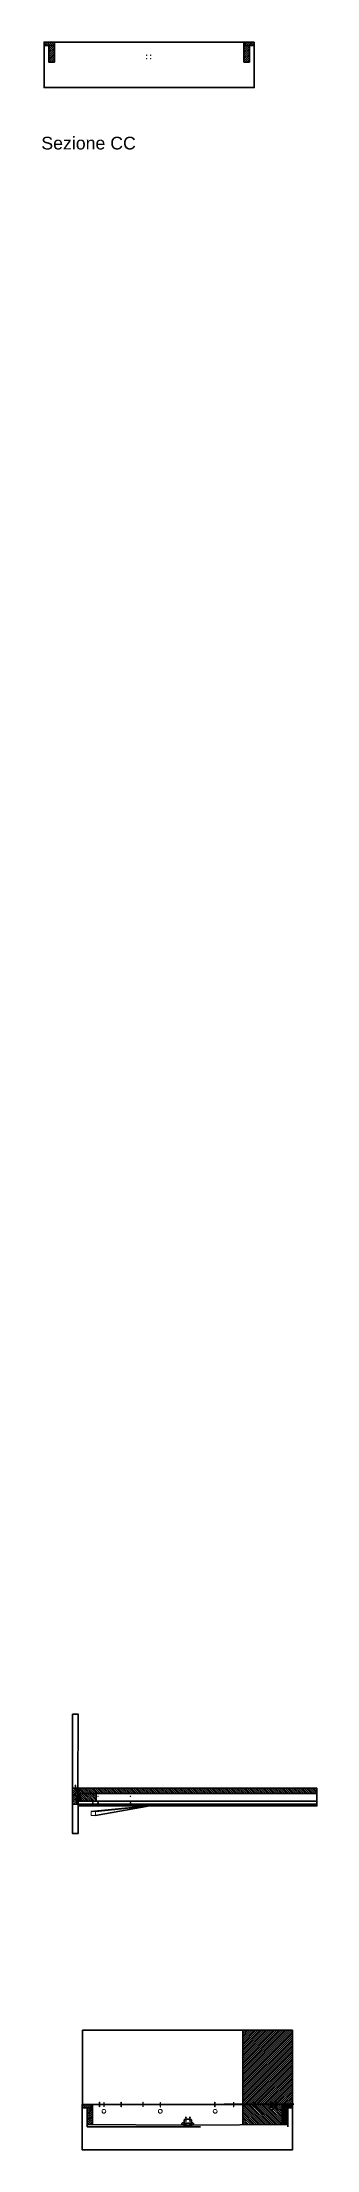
# Model space of a CAD drawing. Header units: millimetres. Extents: x -65822 to 124962, y -17646 to 50330.
# Drawn here: x 21982 to 24282, y 816 to 18449 of the extents above; entities that cross this region are included whole.
import ezdxf

# ---------------------------------------------------------------- set-up
doc = ezdxf.new("R2010")
doc.units = ezdxf.units.MM
doc.header["$MEASUREMENT"] = 0
doc.linetypes.add('HIDDEN', pattern=[0.375, 0.25, -0.125])
for name, color, linetype, lineweight in [('Arredi', 1, 'Continuous', 30), ('Dettagli', 210, 'Continuous', 20), ('quote', 2, 'Continuous', 9), ('Tratteggi', 2, 'HIDDEN', 15)]:
    doc.layers.add(name, color=color, linetype=linetype, lineweight=lineweight)
doc.layers.add('Testo', color=1, linetype='Continuous')
doc.layers.add('Viti', color=2, linetype='Continuous')
doc.styles.get("Standard").update_dxf_attribs({"font": 'Arial.ttf'})
pattern_1 = [(45, (13301.938, 15811.655), (-7.954951, 7.954951), [])]

msp = doc.modelspace()

# ---------------------------------------------------------------- texts
at = {"layer": 'Testo', "insert": (21974.927, 17657.289), "char_height": 106.2053, "attachment_point": 1}
msp.add_mtext_dynamic_manual_height_columns('Sezione CC', width=1421.22947, gutter_width=25, heights=[0], dxfattribs=at)

# ---------------------------------------------------------------- hatches: boundary and pattern name
at = {"layer": 'Dettagli'}
h = msp.add_hatch(dxfattribs=at)
h.set_pattern_fill('ANSI31', color=256, scale=90)
h.set_pattern_definition(pattern_1)
h.paths.add_polyline_path([(22084.246, 18420.196), (22037.492, 18420.196), (22037.492, 18281.947), (22084.246, 18281.947)])
h.paths.add_polyline_path([(22084.246, 18447.607), (21997.513, 18447.607), (21997.513, 18420.196), (22084.246, 18420.196)])
h = msp.add_hatch(dxfattribs=at)
h.set_pattern_fill('ANSI31', color=256, scale=90)
h.set_pattern_definition(pattern_1)
h.paths.add_polyline_path([(23717.761, 18420.196), (23671.007, 18420.196), (23671.007, 18281.947), (23717.761, 18281.947)])
h.paths.add_polyline_path([(23757.513, 18447.607), (23671.007, 18447.607), (23671.007, 18420.196), (23717.761, 18420.196), (23757.513, 18420.196)])
h = msp.add_hatch(dxfattribs=at)
h.set_pattern_fill('ANSI31', color=256, scale=90)
h.set_pattern_definition([(45, (13622.354, -1441.153), (-7.954951, 7.954951), [])])
h.paths.add_polyline_path([(22404.661, 1167.388), (22357.907, 1167.388), (22357.907, 1029.139), (22404.661, 1029.139)])
h.paths.add_polyline_path([(22404.661, 1167.388), (22404.661, 1194.799), (22317.928, 1194.799), (22317.928, 1167.388)])
at = {"layer": 'quote'}
h = msp.add_hatch(dxfattribs=at)
h.set_pattern_fill('ANSI31', color=256, scale=90)
h.paths.add_polyline_path([(22281.819, 3816.428), (22270.481, 3816.428), (22270.481, 3821.175), (22281.819, 3821.175), (22281.819, 3841.706), (22261.886, 3841.706), (22261.886, 3841.576), (22262.67, 3841.567), (22261.887, 3841.314), (22261.887, 3840.428), (22262.67, 3840.419), (22261.887, 3840.166), (22261.888, 3839.28), (22262.67, 3839.271), (22261.888, 3839.019), (22261.889, 3838.132), (22262.67, 3838.124), (22261.889, 3837.871), (22261.89, 3836.984), (22262.67, 3836.976), (22261.89, 3836.724), (22261.891, 3835.837), (22262.67, 3835.828), (22261.891, 3835.576), (22261.891, 3834.689), (22262.67, 3834.68), (22261.892, 3834.429), (22261.892, 3833.541), (22262.67, 3833.532), (22261.893, 3833.281), (22261.893, 3832.393), (22262.67, 3832.385), (22261.893, 3832.134), (22261.894, 3831.246), (22262.67, 3831.237), (22261.905, 3830.99), (22260.846, 3829.6), (22260.053, 3830.658), (22259.829, 3830.617), (22259.054, 3830.591), (22259.857, 3830.882), (22259.857, 3831.766), (22259.054, 3831.739), (22259.857, 3832.029), (22259.857, 3832.914), (22259.054, 3832.887), (22259.857, 3833.177), (22259.857, 3834.062), (22259.054, 3834.034), (22259.857, 3834.325), (22259.857, 3835.21), (22259.054, 3835.182), (22259.857, 3835.473), (22259.857, 3836.357), (22259.054, 3836.33), (22259.857, 3836.621), (22259.857, 3837.505), (22259.054, 3837.478), (22259.857, 3837.768), (22259.857, 3838.653), (22259.054, 3838.626), (22259.857, 3838.916), (22259.857, 3839.801), (22259.054, 3839.773), (22259.857, 3840.064), (22259.857, 3840.948), (22259.054, 3840.921), (22259.857, 3841.212), (22259.857, 3841.706), (22237.24, 3841.706), (22237.24, 3706.481), (22281.819, 3706.481), (22281.819, 3744.888), (22260.739, 3744.888), (22260.739, 3749.151), (22281.819, 3749.151), (22281.819, 3760.622), (22270.572, 3760.622), (22270.572, 3765.114), (22281.819, 3765.114), (22281.819, 3776.406), (22260.704, 3776.406), (22260.704, 3780.669), (22281.819, 3780.669)])
h = msp.add_hatch(dxfattribs=at)
h.set_pattern_fill('ANSI31', color=256, scale=90, angle=90)
h.paths.add_polyline_path([(24282.24, 3841.706), (22282.24, 3841.706), (22282.24, 3821.175), (22291.033, 3821.175), (22291.033, 3816.428), (22282.24, 3816.428), (22282.24, 3796.706), (24282.24, 3796.706)])
h = msp.add_hatch(dxfattribs=at)
h.set_pattern_fill('ANSI31', color=256, scale=90, angle=90)
h.paths.add_polyline_path([(22434.5, 3796.706), (22282.24, 3796.706), (22282.24, 3780.669), (22291.55, 3780.669, -7.415211439), (22291.613, 3776.406), (22282.24, 3776.406), (22282.24, 3765.114), (22290.957, 3765.114), (22290.957, 3760.622), (22282.24, 3760.622), (22282.24, 3749.151), (22291.559, 3749.151, -7.412004272), (22291.618, 3744.888), (22282.24, 3744.888), (22282.24, 3734.289), (22434.5, 3734.289)])
h = msp.add_hatch(dxfattribs=at)
h.set_pattern_fill('ANSI31', color=256, scale=90)
h.paths.add_polyline_path([(24077.928, 1816.02), (23662.764, 1816.02), (23662.764, 1197.052), (23749.18, 1197.052), (23749.18, 1214.094), (23753.017, 1214.094), (23753.017, 1197.052), (23897.702, 1197.052), (23897.702, 1214.985), (23905.115, 1214.985), (23905.115, 1197.052), (23931.921, 1197.052), (23931.921, 1217.514), (23942.045, 1217.514), (23942.045, 1197.052), (24077.928, 1197.052)])
h = msp.add_hatch(dxfattribs=at)
h.set_pattern_fill('ANSI31', color=256, scale=90, angle=90)
h.paths.add_polyline_path([(23991.422, 1167.388), (23991.419, 1196.02), (23942.045, 1196.02), (23942.045, 1175.654), (23931.921, 1175.654), (23931.921, 1196.02), (23905.115, 1196.02), (23905.115, 1182.368, -8.398582689), (23897.702, 1182.323), (23897.702, 1196.02), (23753.017, 1196.02), (23753.017, 1175.531), (23749.18, 1175.531), (23749.18, 1196.02), (23662.764, 1196.02), (23662.764, 1026.262), (24038.176, 1028.889), (24038.176, 1029.139), (23991.422, 1029.139)])
h = msp.add_hatch(dxfattribs=at)
h.set_pattern_fill('ANSI31', color=256, scale=30)
h.paths.add_polyline_path([(24077.928, 1196.02), (23991.419, 1196.013), (23991.422, 1167.388), (24038.176, 1167.388), (24077.928, 1167.388)])
h = msp.add_hatch(dxfattribs=at)
h.set_pattern_fill('ANSI31', color=256, scale=30, angle=90)
h.paths.add_polyline_path([(24038.176, 1167.388), (23991.422, 1167.388), (23991.422, 1029.139), (24038.176, 1029.139)])
at = {"layer": 'Viti'}
h = msp.add_hatch(color=256, dxfattribs=at)
h.dxf.hatch_style = 1
h.set_gradient(color1=(51, 51, 51), color2=(51, 51, 51), tint=1)
h.paths.add_polyline_path([(22299.304, 3776.967, 1), (22299.304, 3780.339, 1)])
h = msp.add_hatch(color=256, dxfattribs=at)
h.dxf.hatch_style = 1
h.set_gradient(color1=(51, 51, 51), color2=(51, 51, 51), tint=1)
h.paths.add_polyline_path([(22299.304, 3776.967, 1), (22299.304, 3780.339, 1)])
h = msp.add_hatch(color=256, dxfattribs=at)
h.dxf.hatch_style = 1
h.set_gradient(color1=(51, 51, 51), color2=(51, 51, 51), tint=1)
h.paths.add_polyline_path([(22299.304, 3745.416, 1), (22299.304, 3748.788, 1)])
h = msp.add_hatch(color=256, dxfattribs=at)
h.dxf.hatch_style = 1
h.set_gradient(color1=(51, 51, 51), color2=(51, 51, 51), tint=1)
h.paths.add_polyline_path([(22299.304, 3745.416, 1), (22299.304, 3748.788, 1)])

# ---------------------------------------------------------------- linework, layer by layer
at = {"layer": 'Arredi'}
for p, q in [((22281.819, 3841.706), (22281.819, 3821.175)), ((22281.819, 3816.428), (22281.819, 3780.669)), ((22281.819, 3776.406), (22281.819, 3765.114)), ((22281.819, 3760.622), (22281.819, 3749.151)), ((22281.819, 3744.888), (22281.819, 3706.481)), ((22393.141, 3646.624), (22879.257, 3693.692)), ((22428.885, 3646.624), (22884.327, 3693.692)), ((22884.327, 3693.692), (22428.885, 3614.468)), ((23662.764, 1197.052), (23662.764, 1816.02)), ((22317.928, 1194.799), (22404.196, 1194.799)), ((23897.702, 1197.052), (23504.765, 1197.052)), ((23662.764, 1196.02), (23662.764, 1026.262)), ((23931.921, 1197.052), (23905.115, 1197.052)), ((24088.268, 1197.052), (23942.045, 1197.052)), ((22357.907, 1029.139), (22357.907, 1009.888)), ((24038.176, 1029.139), (24038.176, 1009.478))]:
    msp.add_line(p, q, dxfattribs=at)
at = {"layer": 'Arredi', "color": 0}
for p, q in [((22357.907, 1029.139), (23171.688, 1023.245)), ((22357.907, 1009.888), (23308.462, 1008.677)), ((23151.45, 1035.623), (23151.45, 1024.998)), ((24038.176, 1028.889), (23231.689, 1023.244)), ((23250.012, 1036.347), (23250.012, 1024.998))]:
    msp.add_line(p, q, dxfattribs=at)
at = {"layer": 'Arredi'}
for points in [[(23757.513, 18448.828), (21997.513, 18448.828), (21997.513, 18068.828), (23757.513, 18068.828)], [(21997.513, 18447.607), (22084.246, 18447.607), (22084.246, 18420.196), (21997.513, 18420.196)], [(22084.246, 18420.196), (22084.246, 18281.947), (22037.492, 18281.947), (22037.492, 18420.196)], [(23757.739, 18447.607), (23671.007, 18447.607), (23671.007, 18420.196), (23757.739, 18420.196)], [(23671.007, 18420.196), (23671.007, 18281.947), (23717.761, 18281.947), (23717.761, 18420.196)], [(22237.24, 4461.706), (22237.24, 3841.706), (22281.819, 3841.706), (22282.24, 4461.706)], [(24282.24, 3693.692), (22282.24, 3693.692), (22282.24, 3734.289), (24282.24, 3734.289)], [(24282.24, 3693.692), (22282.24, 3693.692), (22282.24, 3707.275), (24282.24, 3707.275)], [(22317.928, 1194.799), (22404.661, 1194.799), (22404.661, 1167.388), (22317.928, 1167.388)], [(22404.661, 1167.388), (22404.661, 1029.139), (22357.907, 1029.139), (22357.907, 1167.388)], [(24077.928, 1196.02), (23991.419, 1196.013), (23991.422, 1167.388), (24078.155, 1167.388)], [(23991.422, 1167.388), (23991.422, 1029.139), (24038.176, 1029.139), (24038.176, 1167.388)]]:
    msp.add_lwpolyline(points, close=True, dxfattribs=at)
for points in [[(22281.819, 3841.706), (22237.24, 3841.706), (22237.24, 3461.706), (22282.24, 3461.706), (22282.24, 3744.888)], [(22281.819, 3780.669), (22260.704, 3780.669), (22260.704, 3776.406), (22281.819, 3776.406)], [(22281.819, 3749.151), (22260.739, 3749.151), (22260.739, 3744.888), (22281.819, 3744.888)], [(22281.819, 3816.428), (22270.481, 3816.428), (22270.481, 3821.175), (22281.819, 3821.175)], [(22281.819, 3760.622), (22270.572, 3760.622), (22270.572, 3765.114), (22281.819, 3765.114)], [(22282.24, 3816.428), (22282.24, 3796.706), (24282.24, 3796.706), (24282.24, 3841.706), (22282.24, 3841.706), (22282.24, 3821.175)], [(22282.24, 3821.175), (22282.24, 3841.706), (24282.24, 3841.706), (24282.24, 3693.692), (22282.24, 3693.692), (22282.24, 3744.888)], [(22282.24, 3821.175), (22282.24, 3841.706)], [(22282.24, 3821.175), (22291.033, 3821.175), (22291.033, 3816.428), (22282.24, 3816.428)], [(22282.24, 3780.669), (22282.24, 3816.428)], [(22282.24, 3780.669), (22282.24, 3816.428)], [(22291.55, 3780.669), (22282.24, 3780.669)], [(22282.24, 3765.114), (22282.24, 3776.406)], [(22282.24, 3765.114), (22282.24, 3776.406)], [(22282.24, 3776.406), (22291.613, 3776.406)], [(22282.24, 3765.114), (22290.957, 3765.114), (22290.957, 3760.622), (22282.24, 3760.622)], [(22282.24, 3749.151), (22282.24, 3760.622)], [(22282.24, 3749.151), (22282.24, 3760.622)], [(22291.559, 3749.151), (22282.24, 3749.151)], [(22282.24, 3744.888), (22291.618, 3744.888)], [(23942.045, 1196.02), (24077.928, 1196.02), (24077.928, 1816.02), (22320.069, 1816.02), (22320.069, 1196.02), (23897.702, 1196.02)], [(23942.045, 1196.02), (24077.928, 1196.02), (24077.928, 816.02), (22317.928, 816.02), (22317.928, 1196.02), (23897.702, 1196.02)], [(23897.702, 1197.052), (23897.702, 1214.985), (23905.115, 1214.985), (23905.115, 1197.052)], [(23897.702, 1182.242), (23897.702, 1196.02)], [(23905.115, 1196.02), (23931.921, 1196.02)], [(23905.115, 1196.02), (23931.921, 1196.02)], [(23905.115, 1196.02), (23905.115, 1182.242)], [(23931.921, 1197.052), (23931.921, 1217.514), (23942.045, 1217.514), (23942.045, 1197.052)], [(23942.045, 1196.02), (23942.045, 1175.654), (23931.921, 1175.654), (23931.921, 1196.02)]]:
    msp.add_lwpolyline(points, dxfattribs=at)
at = {"layer": 'Arredi', "color": 0}
for points in [[(23171.688, 1066.378), (23171.688, 1046.96)], [(23225.589, 1072.237), (23177.655, 1072.237)], [(23231.689, 1047.064), (23231.689, 1065.926)], [(23166.323, 1041.585), (23157.991, 1041.585)], [(23171.688, 1023.245), (23171.688, 1016.723)], [(23176.805, 1011.169), (23226.857, 1011.169)], [(23231.689, 1038.729), (23231.689, 1023.245), (23217.437, 1023.247), (23217.437, 1038.729)], [(23231.689, 1015.961), (23231.689, 1023.245)], [(23244.391, 1041.585), (23236.431, 1041.605)]]:
    msp.add_lwpolyline(points, dxfattribs=at)
for points in [[(23151.45, 1024.998), (23151.45, 1024.998), (23171.688, 1024.998), (23171.688, 1024.998)], [(23171.688, 1023.245), (23171.688, 1038.729), (23231.689, 1038.729), (23231.689, 1023.245)], [(23171.688, 1023.245), (23171.688, 1038.729), (23185.94, 1038.729), (23185.94, 1023.245)], [(23231.69, 1024.972), (23231.69, 1024.972), (23250.012, 1024.998), (23250.012, 1024.998)]]:
    msp.add_lwpolyline(points, close=True, dxfattribs=at)
for centre in [(23185.404, 1086.965), (23185.404, 1058.24), (23218.95, 1086.965), (23218.95, 1058.24)]:
    msp.add_circle(centre, 2.233, dxfattribs=at)
at = {"layer": 'Arredi'}
for centre, radius, start, end in [((22299.34, 3778.652), 8.046, 196.2091239, 167.729677), ((22299.343, 3747.127), 8.043, 196.1591024, 165.4241567), ((23901.5, 1167), 15.787, 103.9221959, 76.7617577)]:
    msp.add_arc(centre, radius, start, end, dxfattribs=at)
at = {"layer": 'Arredi', "color": 0}
for centre, start, end in [((23180.28, 1063.596), 106.8961853, 162.0588038), ((23222.964, 1063.596), 14.9507533, 73.1038147), ((23160.024, 1032.785), 103.0065195, 161.6840445), ((23163.206, 1050.061), 290.1878724, 339.9201481), ((23180.28, 1019.505), 197.9411962, 247.3720104), ((23223.382, 1019.505), 292.6279896, 336.8990374), ((23240.308, 1049.761), 197.3770881, 244.5742724), ((23240.308, 1049.761), 295.129289, 295.818847), ((23241.629, 1032.986), 21.8450662, 73.1879404)]:
    msp.add_arc(centre, 9.031, start, end, dxfattribs=at)
at = {"layer": 'Dettagli'}
for p, q in [((22259.054, 3854.706), (22262.66, 3854.706)), ((22259.054, 3854.43), (22262.66, 3854.43)), ((22259.857, 3830.882), (22259.857, 3851.382)), ((22259.857, 3851.382), (22261.879, 3851.382)), ((22259.879, 3830.89), (22259.882, 3830.886)), ((22260.053, 3830.658), (22260.846, 3829.6)), ((22261.869, 3779.364), (22260.811, 3778.57)), ((22260.811, 3778.57), (22262.165, 3777.539)), ((22261.903, 3747.846), (22260.845, 3747.052)), ((22260.845, 3747.052), (22262.2, 3746.021)), ((22260.846, 3829.6), (22261.878, 3830.954)), ((22261.879, 3851.382), (22261.879, 3844.029)), ((22261.894, 3830.99), (22261.879, 3851.382)), ((22262.093, 3779.559), (22262.982, 3779.559)), ((22262.101, 3779.537), (22262.097, 3779.535)), ((22262.127, 3748.041), (22263.016, 3748.041)), ((22262.135, 3748.019), (22262.131, 3748.017)), ((22262.235, 3746.004), (22263.383, 3746.005)), ((22262.457, 3777.522), (22263.348, 3777.523)), ((22263.241, 3779.559), (22264.129, 3779.559)), ((22263.275, 3748.041), (22264.164, 3748.041)), ((22263.604, 3777.523), (22264.496, 3777.524)), ((22263.639, 3746.005), (22264.53, 3746.006)), ((22264.388, 3779.559), (22265.277, 3779.559)), ((22264.423, 3748.041), (22265.311, 3748.041)), ((22264.752, 3777.524), (22265.644, 3777.525)), ((22264.786, 3746.006), (22265.678, 3746.007)), ((22265.536, 3779.559), (22266.425, 3779.559)), ((22265.571, 3748.041), (22266.459, 3748.041)), ((22265.899, 3777.525), (22266.791, 3777.526)), ((22265.934, 3746.007), (22266.826, 3746.008)), ((22266.684, 3779.559), (22267.573, 3779.559)), ((22266.718, 3748.041), (22267.607, 3748.041)), ((22267.047, 3777.526), (22267.939, 3777.526)), ((22267.081, 3746.008), (22267.973, 3746.008)), ((22267.832, 3779.559), (22268.72, 3779.559)), ((22267.866, 3748.041), (22268.755, 3748.041)), ((22268.195, 3777.527), (22269.086, 3777.527)), ((22268.229, 3746.009), (22269.121, 3746.009)), ((22268.979, 3779.559), (22269.868, 3779.559)), ((22269.014, 3748.041), (22269.903, 3748.041)), ((22269.342, 3777.527), (22270.234, 3777.528)), ((22269.377, 3746.009), (22270.268, 3746.01)), ((22270.127, 3779.559), (22271.016, 3779.559)), ((22270.162, 3748.041), (22271.05, 3748.041)), ((22270.49, 3777.528), (22271.382, 3777.529)), ((22270.524, 3746.01), (22271.416, 3746.011)), ((22271.275, 3779.559), (22272.164, 3779.559)), ((22271.309, 3748.041), (22272.198, 3748.041)), ((22271.638, 3777.529), (22272.529, 3777.53)), ((22271.672, 3746.011), (22272.564, 3746.012)), ((22271.779, 3760.846), (22271.956, 3764.788)), ((22289.569, 3760.846), (22271.779, 3760.846)), ((22271.823, 3816.825), (22272.001, 3820.767)), ((22289.613, 3816.825), (22271.823, 3816.825)), ((22271.956, 3764.788), (22289.569, 3764.788)), ((22272.001, 3820.767), (22289.613, 3820.767)), ((22272.423, 3779.559), (22273.312, 3779.559)), ((22272.457, 3748.041), (22273.346, 3748.041)), ((22289.007, 3763.998), (22272.519, 3763.998)), ((22289.007, 3763.206), (22272.519, 3763.206)), ((22289.007, 3762.415), (22272.519, 3762.415)), ((22289.007, 3761.623), (22272.519, 3761.623)), ((22289.051, 3819.976), (22272.563, 3819.976)), ((22289.051, 3819.185), (22272.563, 3819.185)), ((22289.051, 3818.393), (22272.563, 3818.393)), ((22289.051, 3817.601), (22272.563, 3817.601)), ((22272.785, 3777.53), (22273.677, 3777.531)), ((22272.82, 3746.012), (22273.711, 3746.013)), ((22273.571, 3779.559), (22274.459, 3779.559)), ((22273.605, 3748.041), (22274.494, 3748.041)), ((22273.933, 3777.531), (22274.825, 3777.531)), ((22273.967, 3746.013), (22274.859, 3746.014)), ((22274.718, 3779.559), (22275.607, 3779.559)), ((22274.753, 3748.041), (22275.641, 3748.041)), ((22275.115, 3746.014), (22276.007, 3746.014)), ((22275.971, 3777.537), (22275.24, 3777.537)), ((22276.006, 3746.019), (22275.274, 3746.019)), ((22275.866, 3779.559), (22276.755, 3779.559)), ((22275.901, 3748.041), (22276.789, 3748.041)), ((22277.119, 3777.537), (22276.227, 3777.537)), ((22277.154, 3746.019), (22276.262, 3746.019)), ((22276.262, 3746.015), (22277.154, 3746.015)), ((22277.014, 3779.559), (22277.903, 3779.559)), ((22277.048, 3748.041), (22277.937, 3748.041)), ((22278.267, 3777.537), (22277.375, 3777.537)), ((22278.301, 3746.019), (22277.409, 3746.019)), ((22277.41, 3746.015), (22278.302, 3746.016)), ((22278.162, 3779.559), (22279.05, 3779.559)), ((22278.196, 3748.041), (22279.085, 3748.041)), ((22279.415, 3777.537), (22278.523, 3777.537)), ((22279.449, 3746.019), (22278.557, 3746.019)), ((22278.558, 3746.016), (22279.449, 3746.017)), ((22279.31, 3779.559), (22280.198, 3779.559)), ((22279.344, 3748.041), (22280.233, 3748.041)), ((22280.562, 3777.537), (22279.671, 3777.537)), ((22280.597, 3746.019), (22279.705, 3746.019)), ((22279.705, 3746.017), (22280.597, 3746.018)), ((22280.457, 3779.559), (22281.346, 3779.559)), ((22280.492, 3748.041), (22281.38, 3748.041)), ((22281.71, 3777.537), (22280.818, 3777.537)), ((22280.819, 3777.536), (22281.71, 3777.537)), ((22280.853, 3746.018), (22281.745, 3746.019)), ((22281.745, 3746.019), (22280.853, 3746.019)), ((22281.605, 3779.559), (22282.636, 3779.559)), ((22281.639, 3748.041), (22282.67, 3748.041)), ((22282.593, 3777.537), (22281.966, 3777.537)), ((22281.966, 3777.537), (22282.636, 3777.537)), ((22282.628, 3746.019), (22282, 3746.019)), ((22282.001, 3746.019), (22282.67, 3746.019)), ((22285.642, 3780.362), (22285.642, 3776.756)), ((22285.676, 3748.844), (22285.676, 3745.238)), ((22285.917, 3780.362), (22285.917, 3776.756)), ((22285.952, 3748.844), (22285.952, 3745.238)), ((22289.569, 3764.788), (22289.569, 3760.846)), ((22289.613, 3820.767), (22289.613, 3816.825)), ((23893.39, 1174.5), (23910.5, 1174.5)), ((23898.5, 1174), (23898.5, 1170.5)), ((23899.243, 1183.559), (23899.243, 1174.5)), ((23899.243, 1170.5), (23899.243, 1168.638)), ((23901.285, 1214.447), (23899.987, 1212.716)), ((23899.987, 1212.716), (23899.987, 1212.373)), ((23899.987, 1212.023), (23899.999, 1195.789)), ((23903.035, 1174.733), (23900.725, 1174.5)), ((23902.697, 1212.858), (23901.285, 1214.447)), ((23902, 1173.701), (23902, 1170.905)), ((23902.776, 1212.521), (23902.776, 1195.789)), ((23903.366, 1183.559), (23903.366, 1183.389)), ((23903.366, 1183.15), (23903.366, 1182.825)), ((23903.366, 1182.586), (23903.366, 1182.262)), ((23903.366, 1182.023), (23903.366, 1181.604)), ((23903.366, 1181.365), (23903.366, 1181.04)), ((23903.366, 1180.801), (23903.366, 1180.382)), ((23903.366, 1180.143), (23903.366, 1179.725)), ((23903.366, 1179.485), (23903.366, 1179.067)), ((23903.366, 1178.828), (23903.366, 1178.409)), ((23903.366, 1178.17), (23903.366, 1177.751)), ((23903.366, 1177.512), (23903.366, 1177.093)), ((23903.366, 1176.854), (23903.366, 1176.342)), ((23903.366, 1176.103), (23903.366, 1175.59)), ((23903.366, 1175.351), (23903.366, 1174.744)), ((23903.366, 1170.371), (23903.366, 1169.634)), ((23903.366, 1169.395), (23903.366, 1168.638)), ((23907, 1174), (23907, 1170.5)), ((23933, 1179.097), (23933, 1214.677)), ((23933, 1214.677), (23940.884, 1214.322)), ((23940.884, 1179.097), (23933, 1179.097)), ((23934.637, 1180.222), (23934.637, 1213.198)), ((23936.137, 1180.222), (23936.137, 1213.198)), ((23937.72, 1180.222), (23937.72, 1213.198)), ((23939.304, 1180.222), (23939.304, 1213.198)), ((23940.884, 1214.322), (23940.884, 1179.097))]:
    msp.add_line(p, q, dxfattribs=at)
for points in [[(22259.054, 3860.358), (22262.66, 3860.358), (22262.66, 3851.425), (22259.054, 3851.425)], [(22291.569, 3780.362), (22291.569, 3776.756), (22282.636, 3776.756), (22282.636, 3780.362)], [(22291.604, 3748.844), (22291.604, 3745.238), (22282.67, 3745.238), (22282.67, 3748.844)], [(22294.139, 3779.709), (22294.139, 3777.36), (22291.569, 3777.36), (22291.569, 3779.709)], [(22294.663, 3780.88), (22294.663, 3776.027), (22294.147, 3776.027), (22294.147, 3780.88)], [(22294.663, 3749.328), (22294.663, 3744.476), (22294.147, 3744.476), (22294.147, 3749.328)], [(22393.141, 3646.624), (22428.885, 3646.624), (22428.885, 3614.468), (22393.141, 3614.468)], [(23894.5, 1174.5), (23910, 1174.5), (23910, 1174), (23894.5, 1174)], [(23894.5, 1174), (23910, 1174), (23910, 1170.5), (23894.5, 1170.5)], [(23904.36, 1183.559), (23898.347, 1183.559), (23898.347, 1185.105), (23904.36, 1185.105)], [(23904.068, 1168.394), (23898.686, 1168.394), (23898.686, 1168.638), (23904.068, 1168.638)]]:
    msp.add_lwpolyline(points, close=True, dxfattribs=at)
for points in [[(22259.054, 3850.103), (22259.829, 3850.13), (22261.916, 3850.506), (22262.67, 3850.749), (22261.895, 3850.758), (22259.857, 3850.394), (22259.054, 3850.103)], [(22259.054, 3848.956), (22259.829, 3848.982), (22261.916, 3849.358), (22262.67, 3849.601), (22261.895, 3849.61), (22259.857, 3849.246), (22259.054, 3848.956)], [(22259.054, 3847.808), (22259.829, 3847.834), (22261.916, 3848.21), (22262.67, 3848.454), (22261.895, 3848.462), (22259.857, 3848.098), (22259.054, 3847.808)], [(22259.054, 3846.66), (22259.829, 3846.686), (22261.916, 3847.062), (22262.67, 3847.306), (22261.895, 3847.314), (22259.857, 3846.951), (22259.054, 3846.66)], [(22259.054, 3845.512), (22259.829, 3845.539), (22261.916, 3845.915), (22262.67, 3846.158), (22261.895, 3846.167), (22259.857, 3845.803), (22259.054, 3845.512)], [(22259.054, 3844.364), (22259.829, 3844.391), (22261.916, 3844.767), (22262.67, 3845.01), (22261.895, 3845.019), (22259.857, 3844.655), (22259.054, 3844.364)], [(22259.054, 3843.217), (22259.829, 3843.243), (22261.916, 3843.619), (22262.67, 3843.862), (22261.895, 3843.871), (22259.857, 3843.507), (22259.054, 3843.217)], [(22259.054, 3842.069), (22259.829, 3842.095), (22261.916, 3842.471), (22262.67, 3842.715), (22261.895, 3842.723), (22259.857, 3842.359), (22259.054, 3842.069)], [(22259.054, 3840.921), (22259.829, 3840.947), (22261.916, 3841.324), (22262.67, 3841.567), (22261.895, 3841.576), (22259.857, 3841.212), (22259.054, 3840.921)], [(22259.054, 3839.773), (22259.829, 3839.8), (22261.916, 3840.176), (22262.67, 3840.419), (22261.895, 3840.428), (22259.857, 3840.064), (22259.054, 3839.773)], [(22259.054, 3838.626), (22259.829, 3838.652), (22261.916, 3839.028), (22262.67, 3839.271), (22261.895, 3839.28), (22259.857, 3838.916), (22259.054, 3838.626)], [(22259.054, 3837.478), (22259.829, 3837.504), (22261.916, 3837.88), (22262.67, 3838.124), (22261.895, 3838.132), (22259.857, 3837.768), (22259.054, 3837.478)], [(22259.054, 3836.33), (22259.829, 3836.356), (22261.916, 3836.732), (22262.67, 3836.976), (22261.895, 3836.984), (22259.857, 3836.621), (22259.054, 3836.33)], [(22259.054, 3835.182), (22259.829, 3835.209), (22261.916, 3835.585), (22262.67, 3835.828), (22261.895, 3835.837), (22259.857, 3835.473), (22259.054, 3835.182)], [(22259.054, 3834.034), (22259.829, 3834.061), (22261.916, 3834.437), (22262.67, 3834.68), (22261.895, 3834.689), (22259.857, 3834.325), (22259.054, 3834.034)], [(22259.054, 3832.887), (22259.829, 3832.913), (22261.916, 3833.289), (22262.67, 3833.532), (22261.895, 3833.541), (22259.857, 3833.177), (22259.054, 3832.887)], [(22259.054, 3831.739), (22259.829, 3831.765), (22261.916, 3832.141), (22262.67, 3832.385), (22261.895, 3832.393), (22259.857, 3832.029), (22259.054, 3831.739)], [(22259.054, 3830.591), (22259.829, 3830.617), (22261.916, 3830.994), (22262.67, 3831.237), (22261.895, 3831.246), (22259.857, 3830.882), (22259.054, 3830.591)], [(22261.802, 3780.362), (22261.829, 3779.588), (22262.205, 3777.5), (22262.448, 3776.747), (22262.457, 3777.522), (22262.093, 3779.559), (22261.802, 3780.362)], [(22261.837, 3748.844), (22261.863, 3748.07), (22262.239, 3745.982), (22262.482, 3745.229), (22262.491, 3746.004), (22262.127, 3748.041), (22261.837, 3748.844)], [(22262.95, 3780.362), (22262.976, 3779.588), (22263.353, 3777.5), (22263.596, 3776.747), (22263.604, 3777.522), (22263.241, 3779.559), (22262.95, 3780.362)], [(22262.984, 3748.844), (22263.011, 3748.07), (22263.387, 3745.982), (22263.63, 3745.229), (22263.639, 3746.004), (22263.275, 3748.041), (22262.984, 3748.844)], [(22264.098, 3780.362), (22264.124, 3779.588), (22264.5, 3777.5), (22264.744, 3776.747), (22264.752, 3777.522), (22264.388, 3779.559), (22264.098, 3780.362)], [(22264.132, 3748.844), (22264.159, 3748.07), (22264.535, 3745.982), (22264.778, 3745.229), (22264.787, 3746.004), (22264.423, 3748.041), (22264.132, 3748.844)], [(22265.246, 3780.362), (22265.272, 3779.588), (22265.648, 3777.5), (22265.891, 3776.747), (22265.9, 3777.522), (22265.536, 3779.559), (22265.246, 3780.362)], [(22265.28, 3748.844), (22265.306, 3748.07), (22265.682, 3745.982), (22265.926, 3745.229), (22265.934, 3746.004), (22265.571, 3748.041), (22265.28, 3748.844)], [(22266.393, 3780.362), (22266.42, 3779.588), (22266.796, 3777.5), (22267.039, 3776.747), (22267.048, 3777.522), (22266.684, 3779.559), (22266.393, 3780.362)], [(22266.428, 3748.844), (22266.454, 3748.07), (22266.83, 3745.982), (22267.073, 3745.229), (22267.082, 3746.004), (22266.718, 3748.041), (22266.428, 3748.844)], [(22267.541, 3780.362), (22267.568, 3779.588), (22267.944, 3777.5), (22268.187, 3776.747), (22268.196, 3777.522), (22267.832, 3779.559), (22267.541, 3780.362)], [(22267.576, 3748.844), (22267.602, 3748.07), (22267.978, 3745.982), (22268.221, 3745.229), (22268.23, 3746.004), (22267.866, 3748.041), (22267.576, 3748.844)], [(22268.689, 3780.362), (22268.715, 3779.588), (22269.091, 3777.5), (22269.335, 3776.747), (22269.343, 3777.522), (22268.979, 3779.559), (22268.689, 3780.362)], [(22268.723, 3748.844), (22268.75, 3748.07), (22269.126, 3745.982), (22269.369, 3745.229), (22269.378, 3746.004), (22269.014, 3748.041), (22268.723, 3748.844)], [(22269.837, 3780.362), (22269.863, 3779.588), (22270.239, 3777.5), (22270.482, 3776.747), (22270.491, 3777.522), (22270.127, 3779.559), (22269.837, 3780.362)], [(22269.871, 3748.844), (22269.897, 3748.07), (22270.274, 3745.982), (22270.517, 3745.229), (22270.525, 3746.004), (22270.162, 3748.041), (22269.871, 3748.844)], [(22271.956, 3764.788), (22270.868, 3763.776), (22270.868, 3761.844), (22271.779, 3760.846)], [(22272.001, 3820.767), (22270.912, 3819.754), (22270.912, 3817.823), (22271.823, 3816.825)], [(22270.985, 3780.362), (22271.011, 3779.588), (22271.387, 3777.5), (22271.63, 3776.747), (22271.639, 3777.522), (22271.275, 3779.559), (22270.985, 3780.362)], [(22271.019, 3748.844), (22271.045, 3748.07), (22271.421, 3745.982), (22271.665, 3745.229), (22271.673, 3746.004), (22271.309, 3748.041), (22271.019, 3748.844)], [(22272.132, 3780.362), (22272.159, 3779.588), (22272.535, 3777.5), (22272.778, 3776.747), (22272.787, 3777.522), (22272.423, 3779.559), (22272.132, 3780.362)], [(22272.167, 3748.844), (22272.193, 3748.07), (22272.569, 3745.982), (22272.812, 3745.229), (22272.821, 3746.004), (22272.457, 3748.041), (22272.167, 3748.844)], [(22273.28, 3780.362), (22273.306, 3779.588), (22273.683, 3777.5), (22273.926, 3776.747), (22273.934, 3777.522), (22273.571, 3779.559), (22273.28, 3780.362)], [(22273.314, 3748.844), (22273.341, 3748.07), (22273.717, 3745.982), (22273.96, 3745.229), (22273.969, 3746.004), (22273.605, 3748.041), (22273.314, 3748.844)], [(22274.428, 3780.362), (22274.454, 3779.588), (22274.83, 3777.5), (22275.074, 3776.747), (22275.082, 3777.522), (22274.718, 3779.559), (22274.428, 3780.362)], [(22274.462, 3748.844), (22274.489, 3748.07), (22274.865, 3745.982), (22275.108, 3745.229), (22275.117, 3746.004), (22274.753, 3748.041), (22274.462, 3748.844)], [(22275.576, 3780.362), (22275.602, 3779.588), (22275.978, 3777.5), (22276.221, 3776.747), (22276.23, 3777.522), (22275.866, 3779.559), (22275.576, 3780.362)], [(22275.61, 3748.844), (22275.636, 3748.07), (22276.012, 3745.982), (22276.256, 3745.229), (22276.264, 3746.004), (22275.901, 3748.041), (22275.61, 3748.844)], [(22276.723, 3780.362), (22276.75, 3779.588), (22277.126, 3777.5), (22277.369, 3776.747), (22277.378, 3777.522), (22277.014, 3779.559), (22276.723, 3780.362)], [(22276.758, 3748.844), (22276.784, 3748.07), (22277.16, 3745.982), (22277.403, 3745.229), (22277.412, 3746.004), (22277.048, 3748.041), (22276.758, 3748.844)], [(22277.871, 3780.362), (22277.898, 3779.588), (22278.274, 3777.5), (22278.517, 3776.747), (22278.526, 3777.522), (22278.162, 3779.559), (22277.871, 3780.362)], [(22277.906, 3748.844), (22277.932, 3748.07), (22278.308, 3745.982), (22278.551, 3745.229), (22278.56, 3746.004), (22278.196, 3748.041), (22277.906, 3748.844)], [(22279.019, 3780.362), (22279.045, 3779.588), (22279.421, 3777.5), (22279.665, 3776.747), (22279.673, 3777.522), (22279.31, 3779.559), (22279.019, 3780.362)], [(22279.053, 3748.844), (22279.08, 3748.07), (22279.456, 3745.982), (22279.699, 3745.229), (22279.708, 3746.004), (22279.344, 3748.041), (22279.053, 3748.844)], [(22280.167, 3780.362), (22280.193, 3779.588), (22280.569, 3777.5), (22280.812, 3776.747), (22280.821, 3777.522), (22280.457, 3779.559), (22280.167, 3780.362)], [(22280.201, 3748.844), (22280.227, 3748.07), (22280.604, 3745.982), (22280.847, 3745.229), (22280.856, 3746.004), (22280.492, 3748.041), (22280.201, 3748.844)], [(22281.315, 3780.362), (22281.341, 3779.588), (22281.717, 3777.5), (22281.96, 3776.747), (22281.969, 3777.522), (22281.605, 3779.559), (22281.315, 3780.362)], [(22281.349, 3748.844), (22281.375, 3748.07), (22281.751, 3745.982), (22281.995, 3745.229), (22282.003, 3746.004), (22281.639, 3748.041), (22281.349, 3748.844)], [(22289.569, 3764.788), (22290.658, 3763.776), (22290.658, 3761.844), (22289.569, 3760.846)], [(22289.613, 3820.767), (22290.702, 3819.754), (22290.702, 3817.823), (22289.613, 3816.825)], [(22291.604, 3748.157), (22294.139, 3748.157), (22294.139, 3745.809), (22291.604, 3745.809)], [(23903.875, 1212.918), (23902.815, 1212.882), (23899.957, 1212.368), (23898.926, 1212.034), (23899.986, 1212.023), (23902.776, 1212.521), (23903.875, 1212.918)], [(23903.875, 1211.347), (23902.815, 1211.311), (23899.957, 1210.796), (23898.926, 1210.463), (23899.986, 1210.451), (23902.776, 1210.949), (23903.875, 1211.347)], [(23903.875, 1209.776), (23902.815, 1209.74), (23899.957, 1209.225), (23898.926, 1208.892), (23899.986, 1208.88), (23902.776, 1209.378), (23903.875, 1209.776)], [(23903.875, 1208.204), (23902.815, 1208.168), (23899.957, 1207.653), (23898.926, 1207.32), (23899.986, 1207.309), (23902.776, 1207.807), (23903.875, 1208.204)], [(23903.875, 1206.633), (23902.815, 1206.597), (23899.957, 1206.082), (23898.926, 1205.749), (23899.986, 1205.737), (23902.776, 1206.235), (23903.875, 1206.633)], [(23903.875, 1205.062), (23902.815, 1205.026), (23899.957, 1204.511), (23898.926, 1204.178), (23899.986, 1204.166), (23902.776, 1204.664), (23903.875, 1205.062)], [(23903.875, 1203.49), (23902.815, 1203.454), (23899.957, 1202.939), (23898.926, 1202.606), (23899.986, 1202.594), (23902.776, 1203.093), (23903.875, 1203.49)], [(23903.875, 1201.919), (23902.815, 1201.883), (23899.957, 1201.368), (23898.926, 1201.035), (23899.986, 1201.023), (23902.776, 1201.521), (23903.875, 1201.919)], [(23903.875, 1200.348), (23902.815, 1200.312), (23899.957, 1199.797), (23898.926, 1199.464), (23899.986, 1199.452), (23902.776, 1199.95), (23903.875, 1200.348)], [(23903.875, 1198.776), (23902.815, 1198.74), (23899.957, 1198.225), (23898.926, 1197.892), (23899.986, 1197.88), (23902.776, 1198.379), (23903.875, 1198.776)], [(23903.875, 1197.205), (23902.815, 1197.169), (23899.957, 1196.654), (23898.926, 1196.321), (23899.986, 1196.309), (23902.776, 1196.807), (23903.875, 1197.205)], [(23900.388, 1183.559), (23900.178, 1183.521), (23899.146, 1183.188), (23900.207, 1183.176), (23902.351, 1183.559)], [(23904.096, 1183.414), (23903.035, 1183.378), (23900.178, 1182.863), (23899.146, 1182.53), (23900.207, 1182.518), (23902.996, 1183.016), (23904.096, 1183.414)], [(23904.096, 1182.85), (23903.035, 1182.814), (23900.178, 1182.299), (23899.146, 1181.966), (23900.207, 1181.954), (23902.996, 1182.452), (23904.096, 1182.85)], [(23904.096, 1182.286), (23903.035, 1182.25), (23900.178, 1181.735), (23899.146, 1181.402), (23900.207, 1181.391), (23902.996, 1181.889), (23904.096, 1182.286)], [(23904.096, 1181.629), (23903.035, 1181.593), (23900.178, 1181.078), (23899.146, 1180.745), (23900.207, 1180.733), (23902.996, 1181.231), (23904.096, 1181.629)], [(23904.096, 1181.065), (23903.035, 1181.029), (23900.178, 1180.514), (23899.146, 1180.181), (23900.207, 1180.169), (23902.996, 1180.667), (23904.096, 1181.065)], [(23904.096, 1180.407), (23903.035, 1180.371), (23900.178, 1179.856), (23899.146, 1179.523), (23900.207, 1179.511), (23902.996, 1180.009), (23904.096, 1180.407)], [(23904.096, 1179.749), (23903.035, 1179.713), (23900.178, 1179.198), (23899.146, 1178.865), (23900.207, 1178.853), (23902.996, 1179.352), (23904.096, 1179.749)], [(23904.096, 1179.092), (23903.035, 1179.056), (23900.178, 1178.541), (23899.146, 1178.208), (23900.207, 1178.196), (23902.996, 1178.694), (23904.096, 1179.092)], [(23904.096, 1178.434), (23903.035, 1178.398), (23900.178, 1177.883), (23899.146, 1177.55), (23900.207, 1177.538), (23902.996, 1178.036), (23904.096, 1178.434)], [(23904.096, 1177.776), (23903.035, 1177.74), (23900.178, 1177.225), (23899.146, 1176.892), (23900.207, 1176.88), (23902.996, 1177.378), (23904.096, 1177.776)], [(23904.096, 1177.118), (23903.035, 1177.082), (23900.178, 1176.567), (23899.146, 1176.234), (23900.207, 1176.222), (23902.996, 1176.72), (23904.096, 1177.118)], [(23904.096, 1176.367), (23903.035, 1176.33), (23900.178, 1175.816), (23899.146, 1175.483), (23900.207, 1175.471), (23902.996, 1175.969), (23904.096, 1176.367)], [(23904.096, 1175.615), (23903.035, 1175.579), (23900.178, 1175.064), (23899.146, 1174.731), (23900.207, 1174.719), (23902.996, 1175.217), (23904.096, 1175.615)], [(23902.489, 1170.5), (23900.178, 1170.084), (23899.146, 1169.751), (23900.207, 1169.739), (23902.996, 1170.237), (23903.724, 1170.5)], [(23904.096, 1169.659), (23903.035, 1169.623), (23900.178, 1169.108), (23899.146, 1168.775), (23900.207, 1168.763), (23902.996, 1169.261), (23904.096, 1169.659)], [(23899.243, 1185.105), (23899.243, 1195.789), (23903.366, 1195.789), (23903.366, 1185.105)], [(23903.366, 1183.559), (23899.243, 1183.559)], [(23904.096, 1174.769), (23903.035, 1174.733)], [(23903.366, 1174.505), (23904.096, 1174.769)], [(23940.884, 1214.322), (23938.859, 1216.499), (23934.996, 1216.499), (23933, 1214.677)], [(23940.884, 1179.097), (23938.859, 1176.92), (23934.996, 1176.92), (23933, 1179.097)]]:
    msp.add_lwpolyline(points, dxfattribs=at)
for points in [[(23890.485, 1178.31, -0.300698926), (23893.39, 1174.5)], [(23912.786, 1178.039, 0.258750361), (23910.5, 1174.5)]]:
    msp.add_lwpolyline(points, format="xyb", dxfattribs=at)
for centre, radius in [((22856.492, 18339.774), 2.233), ((22890.038, 18339.774), 2.233), ((22856.492, 18311.048), 2.233), ((22890.038, 18311.048), 2.233), ((22406.246, 3718.598), 3.453), ((22406.246, 3718.598), 2.233), ((22450.048, 3718.598), 3.453), ((22449.582, 3773.744), 2.233), ((22450.048, 3718.598), 2.233), ((22721.637, 3718.598), 3.453), ((22721.171, 3773.744), 2.233), ((22721.637, 3718.598), 2.233), ((22499.17, 1138.551), 15.787), ((22971.124, 1138.551), 15.787), ((23430.656, 1138.551), 15.787)]:
    msp.add_circle(centre, radius, dxfattribs=at)
for centre, radius, start, end in [((22299.34, 3778.652), 7.307, 190.1849068, 171.6866888), ((22299.34, 3747.101), 7.307, 190.1849068, 171.6866888), ((22299.34, 3778.652), 5.976, 192.4869222, 169.8168415), ((22299.34, 3747.101), 5.976, 192.4869222, 169.8168415)]:
    msp.add_arc(centre, radius, start, end, dxfattribs=at)
at = {"layer": 'Tratteggi'}
for points in [[(22464.546, 1175.531), (22460.709, 1175.531), (22460.709, 1214.094), (22464.546, 1214.094)], [(22501.556, 1174.91), (22497.72, 1174.91), (22497.72, 1213.473), (22501.556, 1213.473)], [(22645.125, 1175.531), (22641.289, 1175.531), (22641.289, 1214.094), (22645.125, 1214.094)], [(22828.571, 1175.531), (22824.735, 1175.531), (22824.735, 1214.094), (22828.571, 1214.094)], [(22972.817, 1174.147), (22968.98, 1174.147), (22968.98, 1212.71), (22972.817, 1212.71)], [(23429.759, 1175.531), (23425.922, 1175.531), (23425.922, 1214.094), (23429.759, 1214.094)], [(23588.202, 1175.531), (23584.365, 1175.531), (23584.365, 1214.094), (23588.202, 1214.094)], [(23753.017, 1175.531), (23749.18, 1175.531), (23749.18, 1214.094), (23753.017, 1214.094)]]:
    msp.add_lwpolyline(points, close=True, dxfattribs=at)
at = {"layer": 'Viti'}
for p, q in [((22281.819, 3706.481), (22237.24, 3706.481)), ((22434.5, 3796.706), (22434.5, 3734.289))]:
    msp.add_line(p, q, dxfattribs=at)
for points in [[(22258.45, 3863.452), (22263.302, 3863.452), (22263.302, 3862.936), (22258.45, 3862.936)], [(22259.621, 3862.928), (22261.969, 3862.928), (22261.969, 3860.358), (22259.621, 3860.358)]]:
    msp.add_lwpolyline(points, close=True, dxfattribs=at)

msp.set_redraw_order([(e.dxf.handle, doc.entitydb.next_handle()) for e in msp.query("TEXT MTEXT ATTDEF DIMENSION ARC_DIMENSION")])  # texts and dimensions are drawn at this point

doc.saveas('drawing.dxf')
